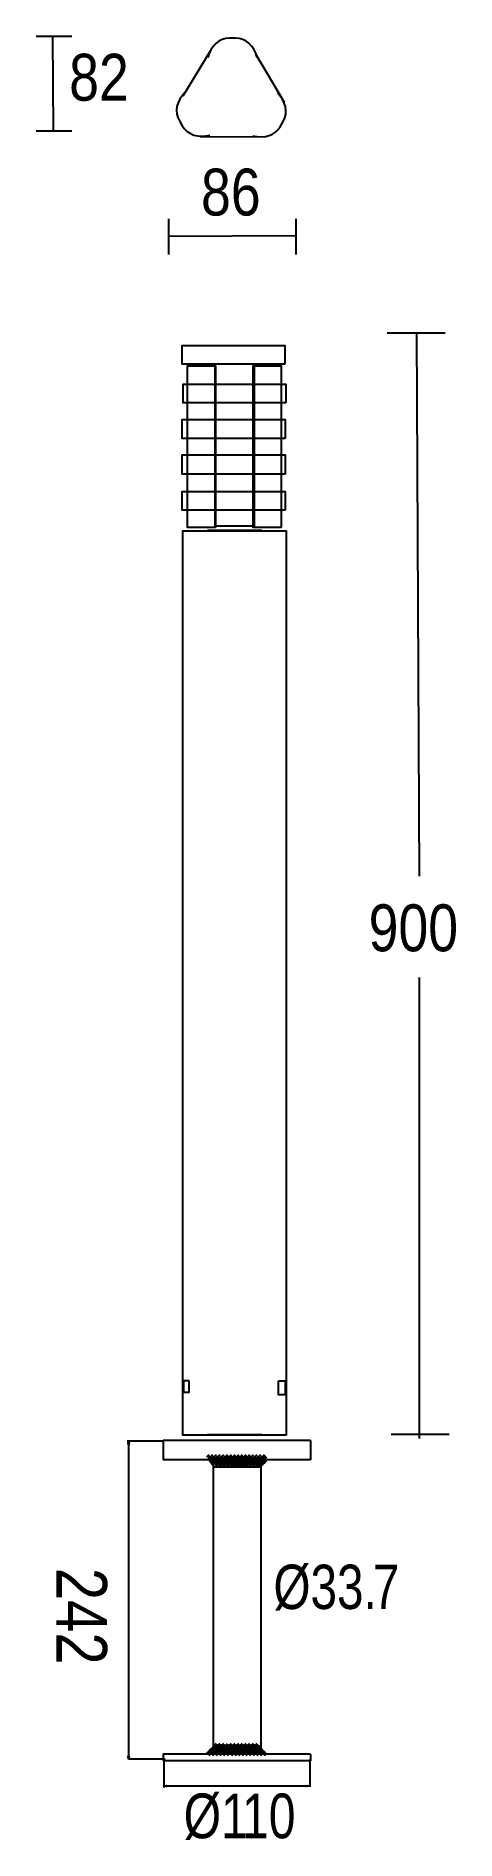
# Model space of a CAD drawing. Extents: x 1 to 62, y 3 to 267.
import ezdxf

# ---------------------------------------------------------------- set-up
doc = ezdxf.new("R2010")
doc.units = 0
doc.layers.add('LIVELLO_1', color=160, linetype='Continuous')
doc.styles.add('STD', font='txt')

# ---------------------------------------------------------------- blocks, each defined once
blk = doc.blocks.new('AI9-BLK319')
at = {"layer": 'LIVELLO_1', "color": 7}
for p, q in [((3.185249, -0.288182), (3.518734, 0.045303)), ((3.352681, -0.454236), (3.684788, -0.120751)), ((3.518734, -0.620289), (3.852736, -0.288182))]:
    blk.add_line(p, q, dxfattribs=at)
blk = doc.blocks.new('AI9-BLK318')
at = {"layer": 'LIVELLO_1', "color": 7}
blk.add_blockref('AI9-BLK319', (0, 0), dxfattribs=at)
blk = doc.blocks.new('AI9-BLK317')
at = {"layer": 'LIVELLO_1', "color": 7}
for p, q in [((3.39118, -0.151584), (3.723287, 0.180523)), ((3.557233, -0.319016), (3.890719, 0.014469)), ((3.723287, -0.485069), (4.056772, -0.151584))]:
    blk.add_line(p, q, dxfattribs=at)
blk = doc.blocks.new('AI9-BLK316')
at = {"layer": 'LIVELLO_1', "color": 7}
blk.add_blockref('AI9-BLK317', (0, 0), dxfattribs=at)
blk = doc.blocks.new('AI9-BLK315')
at = {"layer": 'LIVELLO_1', "color": 7}
for p, q in [((3.525797, 0.01602), (3.85911, 0.349505)), ((3.69185, -0.150034), (4.025163, 0.182073)), ((3.85911, -0.317466), (4.192595, 0.01602))]:
    blk.add_line(p, q, dxfattribs=at)
blk = doc.blocks.new('AI9-BLK314')
at = {"layer": 'LIVELLO_1', "color": 7}
blk.add_blockref('AI9-BLK315', (0, 0), dxfattribs=at)
blk = doc.blocks.new('AI9-BLK311')
at = {"layer": 'LIVELLO_1', "color": 7}
for p, q in [((2.64523, -0.288182), (2.977338, 0.045303)), ((2.811284, -0.454236), (3.144769, -0.120751)), ((2.977338, -0.620289), (3.310823, -0.288182))]:
    blk.add_line(p, q, dxfattribs=at)
blk = doc.blocks.new('AI9-BLK310')
at = {"layer": 'LIVELLO_1', "color": 7}
blk.add_blockref('AI9-BLK311', (0, 0), dxfattribs=at)
blk = doc.blocks.new('AI9-BLK309')
at = {"layer": 'LIVELLO_1', "color": 7}
for p, q in [((2.914981, -0.151584), (3.248983, 0.180523)), ((3.081035, -0.319016), (3.415037, 0.014469)), ((3.248983, -0.485069), (3.581091, -0.151584))]:
    blk.add_line(p, q, dxfattribs=at)
blk = doc.blocks.new('AI9-BLK308')
at = {"layer": 'LIVELLO_1', "color": 7}
blk.add_blockref('AI9-BLK309', (0, 0), dxfattribs=at)
blk = doc.blocks.new('AI9-BLK307')
at = {"layer": 'LIVELLO_1', "color": 7}
for p, q in [((3.185249, 0.01602), (3.518734, 0.349505)), ((3.352681, -0.150034), (3.684788, 0.182073)), ((3.518734, -0.317466), (3.852736, 0.01602))]:
    blk.add_line(p, q, dxfattribs=at)
blk = doc.blocks.new('AI9-BLK306')
at = {"layer": 'LIVELLO_1', "color": 7}
blk.add_blockref('AI9-BLK307', (0, 0), dxfattribs=at)
blk = doc.blocks.new('AI9-BLK305')
at = {"layer": 'LIVELLO_1', "color": 7}
for p, q in [((3.39118, 0.167776), (3.723287, 0.501261)), ((3.557233, 0.001723), (3.890719, 0.335208)), ((3.723287, -0.164331), (4.056772, 0.167776))]:
    blk.add_line(p, q, dxfattribs=at)
blk = doc.blocks.new('AI9-BLK304')
at = {"layer": 'LIVELLO_1', "color": 7}
blk.add_blockref('AI9-BLK305', (0, 0), dxfattribs=at)
blk = doc.blocks.new('AI9-BLK303')
at = {"layer": 'LIVELLO_1', "color": 7}
for p, q in [((3.525797, 0.30403), (3.85911, 0.636481)), ((3.69185, 0.136943), (4.025163, 0.470428)), ((3.85911, -0.029111), (4.192595, 0.30403))]:
    blk.add_line(p, q, dxfattribs=at)
blk = doc.blocks.new('AI9-BLK302')
at = {"layer": 'LIVELLO_1', "color": 7}
blk.add_blockref('AI9-BLK303', (0, 0), dxfattribs=at)
blk = doc.blocks.new('AI9-BLK301')
at = {"layer": 'LIVELLO_1', "color": 7}
for p, q in [((2.103317, -0.288182), (2.43663, 0.045303)), ((2.269371, -0.454236), (2.602684, -0.120751)), ((2.43663, -0.620289), (2.768737, -0.288182))]:
    blk.add_line(p, q, dxfattribs=at)
blk = doc.blocks.new('AI9-BLK300')
at = {"layer": 'LIVELLO_1', "color": 7}
blk.add_blockref('AI9-BLK301', (0, 0), dxfattribs=at)
blk = doc.blocks.new('AI9-BLK299')
at = {"layer": 'LIVELLO_1', "color": 7}
for p, q in [((2.373585, -0.151584), (2.70707, 0.180523)), ((2.541016, -0.319016), (2.873124, 0.014469)), ((2.70707, -0.485069), (3.040383, -0.151584))]:
    blk.add_line(p, q, dxfattribs=at)
blk = doc.blocks.new('AI9-BLK298')
at = {"layer": 'LIVELLO_1', "color": 7}
blk.add_blockref('AI9-BLK299', (0, 0), dxfattribs=at)
blk = doc.blocks.new('AI9-BLK297')
at = {"layer": 'LIVELLO_1', "color": 7}
for p, q in [((2.64523, 0.01602), (2.977338, 0.349505)), ((2.811284, -0.150034), (3.144769, 0.182073)), ((2.977338, -0.317466), (3.310823, 0.01602))]:
    blk.add_line(p, q, dxfattribs=at)
blk = doc.blocks.new('AI9-BLK296')
at = {"layer": 'LIVELLO_1', "color": 7}
blk.add_blockref('AI9-BLK297', (0, 0), dxfattribs=at)
blk = doc.blocks.new('AI9-BLK295')
at = {"layer": 'LIVELLO_1', "color": 7}
for p, q in [((2.914981, 0.167776), (3.248983, 0.501261)), ((3.081035, 0.001723), (3.415037, 0.335208)), ((3.248983, -0.164331), (3.581091, 0.167776))]:
    blk.add_line(p, q, dxfattribs=at)
blk = doc.blocks.new('AI9-BLK294')
at = {"layer": 'LIVELLO_1', "color": 7}
blk.add_blockref('AI9-BLK295', (0, 0), dxfattribs=at)
blk = doc.blocks.new('AI9-BLK293')
at = {"layer": 'LIVELLO_1', "color": 7}
for p, q in [((3.185249, 0.30403), (3.518734, 0.636481)), ((3.352681, 0.136943), (3.684788, 0.470428)), ((3.518734, -0.029111), (3.852736, 0.30403))]:
    blk.add_line(p, q, dxfattribs=at)
blk = doc.blocks.new('AI9-BLK292')
at = {"layer": 'LIVELLO_1', "color": 7}
blk.add_blockref('AI9-BLK293', (0, 0), dxfattribs=at)
blk = doc.blocks.new('AI9-BLK291')
at = {"layer": 'LIVELLO_1', "color": 7}
for p, q in [((1.561231, -0.288182), (1.894716, 0.045303)), ((1.728663, -0.454236), (2.06077, -0.120751)), ((1.894716, -0.620289), (2.228029, -0.288182))]:
    blk.add_line(p, q, dxfattribs=at)
blk = doc.blocks.new('AI9-BLK290')
at = {"layer": 'LIVELLO_1', "color": 7}
blk.add_blockref('AI9-BLK291', (0, 0), dxfattribs=at)
blk = doc.blocks.new('AI9-BLK289')
at = {"layer": 'LIVELLO_1', "color": 7}
for p, q in [((1.832877, -0.151584), (2.164984, 0.180523)), ((1.998931, -0.319016), (2.332416, 0.014469)), ((2.164984, -0.485069), (2.498469, -0.151584))]:
    blk.add_line(p, q, dxfattribs=at)
blk = doc.blocks.new('AI9-BLK288')
at = {"layer": 'LIVELLO_1', "color": 7}
blk.add_blockref('AI9-BLK289', (0, 0), dxfattribs=at)
blk = doc.blocks.new('AI9-BLK287')
at = {"layer": 'LIVELLO_1', "color": 7}
for p, q in [((2.103317, 0.01602), (2.43663, 0.349505)), ((2.269371, -0.150034), (2.602684, 0.182073)), ((2.43663, -0.317466), (2.768737, 0.01602))]:
    blk.add_line(p, q, dxfattribs=at)
blk = doc.blocks.new('AI9-BLK286')
at = {"layer": 'LIVELLO_1', "color": 7}
blk.add_blockref('AI9-BLK287', (0, 0), dxfattribs=at)
blk = doc.blocks.new('AI9-BLK285')
at = {"layer": 'LIVELLO_1', "color": 7}
for p, q in [((2.373585, 0.167776), (2.70707, 0.501261)), ((2.541016, 0.001723), (2.873124, 0.335208)), ((2.70707, -0.164331), (3.040383, 0.167776))]:
    blk.add_line(p, q, dxfattribs=at)
blk = doc.blocks.new('AI9-BLK284')
at = {"layer": 'LIVELLO_1', "color": 7}
blk.add_blockref('AI9-BLK285', (0, 0), dxfattribs=at)
blk = doc.blocks.new('AI9-BLK283')
at = {"layer": 'LIVELLO_1', "color": 7}
for p, q in [((2.64523, 0.30403), (2.977338, 0.636481)), ((2.811284, 0.136943), (3.144769, 0.470428)), ((2.977338, -0.029111), (3.310823, 0.30403))]:
    blk.add_line(p, q, dxfattribs=at)
blk = doc.blocks.new('AI9-BLK282')
at = {"layer": 'LIVELLO_1', "color": 7}
blk.add_blockref('AI9-BLK283', (0, 0), dxfattribs=at)
blk = doc.blocks.new('AI9-BLK281')
at = {"layer": 'LIVELLO_1', "color": 7}
for p, q in [((1.019318, -0.288182), (1.35332, 0.045303)), ((1.186577, -0.454236), (1.520751, -0.120751)), ((1.35332, -0.620289), (1.686805, -0.288182))]:
    blk.add_line(p, q, dxfattribs=at)
blk = doc.blocks.new('AI9-BLK280')
at = {"layer": 'LIVELLO_1', "color": 7}
blk.add_blockref('AI9-BLK281', (0, 0), dxfattribs=at)
blk = doc.blocks.new('AI9-BLK279')
at = {"layer": 'LIVELLO_1', "color": 7}
for p, q in [((1.290963, -0.151584), (1.624276, 0.180523)), ((1.457017, -0.319016), (1.79033, 0.014469)), ((1.624276, -0.485069), (1.956556, -0.151584))]:
    blk.add_line(p, q, dxfattribs=at)
blk = doc.blocks.new('AI9-BLK278')
at = {"layer": 'LIVELLO_1', "color": 7}
blk.add_blockref('AI9-BLK279', (0, 0), dxfattribs=at)
blk = doc.blocks.new('AI9-BLK277')
at = {"layer": 'LIVELLO_1', "color": 7}
for p, q in [((1.561231, 0.01602), (1.894716, 0.349505)), ((1.728663, -0.150034), (2.06077, 0.182073)), ((1.894716, -0.317466), (2.228029, 0.01602))]:
    blk.add_line(p, q, dxfattribs=at)
blk = doc.blocks.new('AI9-BLK276')
at = {"layer": 'LIVELLO_1', "color": 7}
blk.add_blockref('AI9-BLK277', (0, 0), dxfattribs=at)
blk = doc.blocks.new('AI9-BLK275')
at = {"layer": 'LIVELLO_1', "color": 7}
for p, q in [((1.832877, 0.167776), (2.164984, 0.501261)), ((1.998931, 0.001723), (2.332416, 0.335208)), ((2.164984, -0.164331), (2.498469, 0.167776))]:
    blk.add_line(p, q, dxfattribs=at)
blk = doc.blocks.new('AI9-BLK274')
at = {"layer": 'LIVELLO_1', "color": 7}
blk.add_blockref('AI9-BLK275', (0, 0), dxfattribs=at)
blk = doc.blocks.new('AI9-BLK273')
at = {"layer": 'LIVELLO_1', "color": 7}
for p, q in [((2.103317, 0.30403), (2.43663, 0.636481)), ((2.269371, 0.136943), (2.602684, 0.470428)), ((2.43663, -0.029111), (2.768737, 0.30403))]:
    blk.add_line(p, q, dxfattribs=at)
blk = doc.blocks.new('AI9-BLK272')
at = {"layer": 'LIVELLO_1', "color": 7}
blk.add_blockref('AI9-BLK273', (0, 0), dxfattribs=at)
blk = doc.blocks.new('AI9-BLK271')
at = {"layer": 'LIVELLO_1', "color": 7}
for p, q in [((0.479127, -0.288182), (0.812612, 0.045303)), ((0.645353, -0.454236), (0.978666, -0.120751)), ((0.812612, -0.620289), (1.144719, -0.288182))]:
    blk.add_line(p, q, dxfattribs=at)
blk = doc.blocks.new('AI9-BLK270')
at = {"layer": 'LIVELLO_1', "color": 7}
blk.add_blockref('AI9-BLK271', (0, 0), dxfattribs=at)
blk = doc.blocks.new('AI9-BLK269')
at = {"layer": 'LIVELLO_1', "color": 7}
for p, q in [((0.749567, -0.151584), (1.083052, 0.180523)), ((0.916998, -0.319016), (1.249105, 0.014469)), ((1.083052, -0.485069), (1.416365, -0.151584))]:
    blk.add_line(p, q, dxfattribs=at)
blk = doc.blocks.new('AI9-BLK268')
at = {"layer": 'LIVELLO_1', "color": 7}
blk.add_blockref('AI9-BLK269', (0, 0), dxfattribs=at)
blk = doc.blocks.new('AI9-BLK267')
at = {"layer": 'LIVELLO_1', "color": 7}
for p, q in [((1.019318, 0.01602), (1.35332, 0.349505)), ((1.186577, -0.150034), (1.520751, 0.182073)), ((1.35332, -0.317466), (1.686805, 0.01602))]:
    blk.add_line(p, q, dxfattribs=at)
blk = doc.blocks.new('AI9-BLK266')
at = {"layer": 'LIVELLO_1', "color": 7}
blk.add_blockref('AI9-BLK267', (0, 0), dxfattribs=at)
blk = doc.blocks.new('AI9-BLK265')
at = {"layer": 'LIVELLO_1', "color": 7}
for p, q in [((1.290963, 0.167776), (1.624276, 0.501261)), ((1.457017, 0.001723), (1.79033, 0.335208)), ((1.624276, -0.164331), (1.956556, 0.167776))]:
    blk.add_line(p, q, dxfattribs=at)
blk = doc.blocks.new('AI9-BLK264')
at = {"layer": 'LIVELLO_1', "color": 7}
blk.add_blockref('AI9-BLK265', (0, 0), dxfattribs=at)
blk = doc.blocks.new('AI9-BLK263')
at = {"layer": 'LIVELLO_1', "color": 7}
for p, q in [((1.561231, 0.30403), (1.894716, 0.636481)), ((1.728663, 0.136943), (2.06077, 0.470428)), ((1.894716, -0.029111), (2.228029, 0.30403))]:
    blk.add_line(p, q, dxfattribs=at)
blk = doc.blocks.new('AI9-BLK262')
at = {"layer": 'LIVELLO_1', "color": 7}
blk.add_blockref('AI9-BLK263', (0, 0), dxfattribs=at)
blk = doc.blocks.new('AI9-BLK261')
at = {"layer": 'LIVELLO_1', "color": 7}
for p, q in [((-0.062787, -0.288182), (0.270698, 0.045303)), ((0.103267, -0.454236), (0.436752, -0.120751)), ((0.270698, -0.620289), (0.604011, -0.288182))]:
    blk.add_line(p, q, dxfattribs=at)
blk = doc.blocks.new('AI9-BLK260')
at = {"layer": 'LIVELLO_1', "color": 7}
blk.add_blockref('AI9-BLK261', (0, 0), dxfattribs=at)
blk = doc.blocks.new('AI9-BLK259')
at = {"layer": 'LIVELLO_1', "color": 7}
for p, q in [((0.207481, -0.151584), (0.540966, 0.180523)), ((0.374913, -0.319016), (0.708398, 0.014469)), ((0.540966, -0.485069), (0.874451, -0.151584))]:
    blk.add_line(p, q, dxfattribs=at)
blk = doc.blocks.new('AI9-BLK258')
at = {"layer": 'LIVELLO_1', "color": 7}
blk.add_blockref('AI9-BLK259', (0, 0), dxfattribs=at)
blk = doc.blocks.new('AI9-BLK257')
at = {"layer": 'LIVELLO_1', "color": 7}
for p, q in [((0.479127, 0.01602), (0.812612, 0.349505)), ((0.645353, -0.150034), (0.978666, 0.182073)), ((0.812612, -0.317466), (1.144719, 0.01602))]:
    blk.add_line(p, q, dxfattribs=at)
blk = doc.blocks.new('AI9-BLK256')
at = {"layer": 'LIVELLO_1', "color": 7}
blk.add_blockref('AI9-BLK257', (0, 0), dxfattribs=at)
blk = doc.blocks.new('AI9-BLK255')
at = {"layer": 'LIVELLO_1', "color": 7}
for p, q in [((0.749567, 0.167776), (1.083052, 0.501261)), ((0.916998, 0.001723), (1.249105, 0.335208)), ((1.083052, -0.164331), (1.416365, 0.167776))]:
    blk.add_line(p, q, dxfattribs=at)
blk = doc.blocks.new('AI9-BLK254')
at = {"layer": 'LIVELLO_1', "color": 7}
blk.add_blockref('AI9-BLK255', (0, 0), dxfattribs=at)
blk = doc.blocks.new('AI9-BLK253')
at = {"layer": 'LIVELLO_1', "color": 7}
for p, q in [((1.019318, 0.30403), (1.35332, 0.636481)), ((1.186577, 0.136943), (1.520751, 0.470428)), ((1.35332, -0.029111), (1.686805, 0.30403))]:
    blk.add_line(p, q, dxfattribs=at)
blk = doc.blocks.new('AI9-BLK252')
at = {"layer": 'LIVELLO_1', "color": 7}
blk.add_blockref('AI9-BLK253', (0, 0), dxfattribs=at)
blk = doc.blocks.new('AI9-BLK251')
at = {"layer": 'LIVELLO_1', "color": 7}
for p, q in [((-0.6047, -0.288182), (-0.271387, 0.045303)), ((-0.437441, -0.454236), (-0.105334, -0.120751)), ((-0.271387, -0.620289), (0.062787, -0.288182))]:
    blk.add_line(p, q, dxfattribs=at)
blk = doc.blocks.new('AI9-BLK250')
at = {"layer": 'LIVELLO_1', "color": 7}
blk.add_blockref('AI9-BLK251', (0, 0), dxfattribs=at)
blk = doc.blocks.new('AI9-BLK249')
at = {"layer": 'LIVELLO_1', "color": 7}
for p, q in [((-0.333055, -0.151584), (-0.000947, 0.180523)), ((-0.167001, -0.319016), (0.166312, 0.014469)), ((-0.000947, -0.485069), (0.332366, -0.151584))]:
    blk.add_line(p, q, dxfattribs=at)
blk = doc.blocks.new('AI9-BLK248')
at = {"layer": 'LIVELLO_1', "color": 7}
blk.add_blockref('AI9-BLK249', (0, 0), dxfattribs=at)
blk = doc.blocks.new('AI9-BLK247')
at = {"layer": 'LIVELLO_1', "color": 7}
for p, q in [((-0.062787, 0.01602), (0.270698, 0.349505)), ((0.103267, -0.150034), (0.436752, 0.182073)), ((0.270698, -0.317466), (0.604011, 0.01602))]:
    blk.add_line(p, q, dxfattribs=at)
blk = doc.blocks.new('AI9-BLK246')
at = {"layer": 'LIVELLO_1', "color": 7}
blk.add_blockref('AI9-BLK247', (0, 0), dxfattribs=at)
blk = doc.blocks.new('AI9-BLK245')
at = {"layer": 'LIVELLO_1', "color": 7}
for p, q in [((0.207481, 0.167776), (0.540966, 0.501261)), ((0.374913, 0.001723), (0.708398, 0.335208)), ((0.540966, -0.164331), (0.874451, 0.167776))]:
    blk.add_line(p, q, dxfattribs=at)
blk = doc.blocks.new('AI9-BLK244')
at = {"layer": 'LIVELLO_1', "color": 7}
blk.add_blockref('AI9-BLK245', (0, 0), dxfattribs=at)
blk = doc.blocks.new('AI9-BLK243')
at = {"layer": 'LIVELLO_1', "color": 7}
for p, q in [((0.479127, 0.30403), (0.812612, 0.636481)), ((0.645353, 0.136943), (0.978666, 0.470428)), ((0.812612, -0.029111), (1.144719, 0.30403))]:
    blk.add_line(p, q, dxfattribs=at)
blk = doc.blocks.new('AI9-BLK242')
at = {"layer": 'LIVELLO_1', "color": 7}
blk.add_blockref('AI9-BLK243', (0, 0), dxfattribs=at)
blk = doc.blocks.new('AI9-BLK241')
at = {"layer": 'LIVELLO_1', "color": 7}
for p, q in [((-1.144891, -0.288182), (-0.812612, 0.045303)), ((-0.978838, -0.454236), (-0.645353, -0.120751)), ((-0.812612, -0.620289), (-0.479299, -0.288182))]:
    blk.add_line(p, q, dxfattribs=at)
blk = doc.blocks.new('AI9-BLK240')
at = {"layer": 'LIVELLO_1', "color": 7}
blk.add_blockref('AI9-BLK241', (0, 0), dxfattribs=at)
blk = doc.blocks.new('AI9-BLK239')
at = {"layer": 'LIVELLO_1', "color": 7}
for p, q in [((-0.87514, -0.151584), (-0.540966, 0.180523)), ((-0.709087, -0.319016), (-0.374913, 0.014469)), ((-0.540966, -0.485069), (-0.208859, -0.151584))]:
    blk.add_line(p, q, dxfattribs=at)
blk = doc.blocks.new('AI9-BLK238')
at = {"layer": 'LIVELLO_1', "color": 7}
blk.add_blockref('AI9-BLK239', (0, 0), dxfattribs=at)
blk = doc.blocks.new('AI9-BLK237')
at = {"layer": 'LIVELLO_1', "color": 7}
for p, q in [((-0.6047, 0.01602), (-0.271387, 0.349505)), ((-0.437441, -0.150034), (-0.105334, 0.182073)), ((-0.271387, -0.317466), (0.062787, 0.01602))]:
    blk.add_line(p, q, dxfattribs=at)
blk = doc.blocks.new('AI9-BLK236')
at = {"layer": 'LIVELLO_1', "color": 7}
blk.add_blockref('AI9-BLK237', (0, 0), dxfattribs=at)
blk = doc.blocks.new('AI9-BLK235')
at = {"layer": 'LIVELLO_1', "color": 7}
for p, q in [((-0.333055, 0.167776), (-0.000947, 0.501261)), ((-0.167001, 0.001723), (0.166312, 0.335208)), ((-0.000947, -0.164331), (0.332366, 0.167776))]:
    blk.add_line(p, q, dxfattribs=at)
blk = doc.blocks.new('AI9-BLK234')
at = {"layer": 'LIVELLO_1', "color": 7}
blk.add_blockref('AI9-BLK235', (0, 0), dxfattribs=at)
blk = doc.blocks.new('AI9-BLK233')
at = {"layer": 'LIVELLO_1', "color": 7}
for p, q in [((-0.062787, 0.30403), (0.270698, 0.636481)), ((0.103267, 0.136943), (0.436752, 0.470428)), ((0.270698, -0.029111), (0.604011, 0.30403))]:
    blk.add_line(p, q, dxfattribs=at)
blk = doc.blocks.new('AI9-BLK232')
at = {"layer": 'LIVELLO_1', "color": 7}
blk.add_blockref('AI9-BLK233', (0, 0), dxfattribs=at)
blk = doc.blocks.new('AI9-BLK231')
at = {"layer": 'LIVELLO_1', "color": 7}
for p, q in [((-1.686805, -0.288182), (-1.35332, 0.045303)), ((-1.520751, -0.454236), (-1.187266, -0.120751)), ((-1.35332, -0.620289), (-1.021212, -0.288182))]:
    blk.add_line(p, q, dxfattribs=at)
blk = doc.blocks.new('AI9-BLK230')
at = {"layer": 'LIVELLO_1', "color": 7}
blk.add_blockref('AI9-BLK231', (0, 0), dxfattribs=at)
blk = doc.blocks.new('AI9-BLK229')
at = {"layer": 'LIVELLO_1', "color": 7}
for p, q in [((-1.416537, -0.151584), (-1.083052, 0.180523)), ((-1.249105, -0.319016), (-0.916998, 0.014469)), ((-1.083052, -0.485069), (-0.749567, -0.151584))]:
    blk.add_line(p, q, dxfattribs=at)
blk = doc.blocks.new('AI9-BLK228')
at = {"layer": 'LIVELLO_1', "color": 7}
blk.add_blockref('AI9-BLK229', (0, 0), dxfattribs=at)
blk = doc.blocks.new('AI9-BLK227')
at = {"layer": 'LIVELLO_1', "color": 7}
for p, q in [((-1.144891, 0.01602), (-0.812612, 0.349505)), ((-0.978838, -0.150034), (-0.645353, 0.182073)), ((-0.812612, -0.317466), (-0.479299, 0.01602))]:
    blk.add_line(p, q, dxfattribs=at)
blk = doc.blocks.new('AI9-BLK226')
at = {"layer": 'LIVELLO_1', "color": 7}
blk.add_blockref('AI9-BLK227', (0, 0), dxfattribs=at)
blk = doc.blocks.new('AI9-BLK225')
at = {"layer": 'LIVELLO_1', "color": 7}
for p, q in [((-0.87514, 0.167776), (-0.540966, 0.501261)), ((-0.709087, 0.001723), (-0.374913, 0.335208)), ((-0.540966, -0.164331), (-0.208859, 0.167776))]:
    blk.add_line(p, q, dxfattribs=at)
blk = doc.blocks.new('AI9-BLK224')
at = {"layer": 'LIVELLO_1', "color": 7}
blk.add_blockref('AI9-BLK225', (0, 0), dxfattribs=at)
blk = doc.blocks.new('AI9-BLK223')
at = {"layer": 'LIVELLO_1', "color": 7}
for p, q in [((-0.6047, 0.30403), (-0.271387, 0.636481)), ((-0.437441, 0.136943), (-0.105334, 0.470428)), ((-0.271387, -0.029111), (0.062787, 0.30403))]:
    blk.add_line(p, q, dxfattribs=at)
blk = doc.blocks.new('AI9-BLK222')
at = {"layer": 'LIVELLO_1', "color": 7}
blk.add_blockref('AI9-BLK223', (0, 0), dxfattribs=at)
blk = doc.blocks.new('AI9-BLK221')
at = {"layer": 'LIVELLO_1', "color": 7}
for p, q in [((-2.228891, -0.288182), (-1.895405, 0.045303)), ((-2.061459, -0.454236), (-1.729352, -0.120751)), ((-1.895405, -0.620289), (-1.56192, -0.288182))]:
    blk.add_line(p, q, dxfattribs=at)
blk = doc.blocks.new('AI9-BLK220')
at = {"layer": 'LIVELLO_1', "color": 7}
blk.add_blockref('AI9-BLK221', (0, 0), dxfattribs=at)
blk = doc.blocks.new('AI9-BLK219')
at = {"layer": 'LIVELLO_1', "color": 7}
for p, q in [((-1.957245, -0.151584), (-1.624965, 0.180523)), ((-1.791019, -0.319016), (-1.457706, 0.014469)), ((-1.624965, -0.485069), (-1.291652, -0.151584))]:
    blk.add_line(p, q, dxfattribs=at)
blk = doc.blocks.new('AI9-BLK218')
at = {"layer": 'LIVELLO_1', "color": 7}
blk.add_blockref('AI9-BLK219', (0, 0), dxfattribs=at)
blk = doc.blocks.new('AI9-BLK217')
at = {"layer": 'LIVELLO_1', "color": 7}
for p, q in [((-1.686805, 0.01602), (-1.35332, 0.349505)), ((-1.520751, -0.150034), (-1.187266, 0.182073)), ((-1.35332, -0.317466), (-1.021212, 0.01602))]:
    blk.add_line(p, q, dxfattribs=at)
blk = doc.blocks.new('AI9-BLK216')
at = {"layer": 'LIVELLO_1', "color": 7}
blk.add_blockref('AI9-BLK217', (0, 0), dxfattribs=at)
blk = doc.blocks.new('AI9-BLK215')
at = {"layer": 'LIVELLO_1', "color": 7}
for p, q in [((-1.416537, 0.167776), (-1.083052, 0.501261)), ((-1.249105, 0.001723), (-0.916998, 0.335208)), ((-1.083052, -0.164331), (-0.749567, 0.167776))]:
    blk.add_line(p, q, dxfattribs=at)
blk = doc.blocks.new('AI9-BLK214')
at = {"layer": 'LIVELLO_1', "color": 7}
blk.add_blockref('AI9-BLK215', (0, 0), dxfattribs=at)
blk = doc.blocks.new('AI9-BLK213')
at = {"layer": 'LIVELLO_1', "color": 7}
for p, q in [((-1.144891, 0.30403), (-0.812612, 0.636481)), ((-0.978838, 0.136943), (-0.645353, 0.470428)), ((-0.812612, -0.029111), (-0.479299, 0.30403))]:
    blk.add_line(p, q, dxfattribs=at)
blk = doc.blocks.new('AI9-BLK212')
at = {"layer": 'LIVELLO_1', "color": 7}
blk.add_blockref('AI9-BLK213', (0, 0), dxfattribs=at)
blk = doc.blocks.new('AI9-BLK211')
at = {"layer": 'LIVELLO_1', "color": 7}
for p, q in [((-2.770804, -0.288182), (-2.43663, 0.045303)), ((-2.603373, -0.454236), (-2.269371, -0.120751)), ((-2.43663, -0.620289), (-2.103317, -0.288182))]:
    blk.add_line(p, q, dxfattribs=at)
blk = doc.blocks.new('AI9-BLK210')
at = {"layer": 'LIVELLO_1', "color": 7}
blk.add_blockref('AI9-BLK211', (0, 0), dxfattribs=at)
blk = doc.blocks.new('AI9-BLK209')
at = {"layer": 'LIVELLO_1', "color": 7}
for p, q in [((-2.499158, -0.151584), (-2.165673, 0.180523)), ((-2.333105, -0.319016), (-1.99962, 0.014469)), ((-2.165673, -0.485069), (-1.833566, -0.151584))]:
    blk.add_line(p, q, dxfattribs=at)
blk = doc.blocks.new('AI9-BLK208')
at = {"layer": 'LIVELLO_1', "color": 7}
blk.add_blockref('AI9-BLK209', (0, 0), dxfattribs=at)
blk = doc.blocks.new('AI9-BLK207')
at = {"layer": 'LIVELLO_1', "color": 7}
for p, q in [((-2.228891, 0.01602), (-1.895405, 0.349505)), ((-2.061459, -0.150034), (-1.729352, 0.182073)), ((-1.895405, -0.317466), (-1.56192, 0.01602))]:
    blk.add_line(p, q, dxfattribs=at)
blk = doc.blocks.new('AI9-BLK206')
at = {"layer": 'LIVELLO_1', "color": 7}
blk.add_blockref('AI9-BLK207', (0, 0), dxfattribs=at)
blk = doc.blocks.new('AI9-BLK205')
at = {"layer": 'LIVELLO_1', "color": 7}
for p, q in [((-1.957245, 0.167776), (-1.624965, 0.501261)), ((-1.791019, 0.001723), (-1.457706, 0.335208)), ((-1.624965, -0.164331), (-1.291652, 0.167776))]:
    blk.add_line(p, q, dxfattribs=at)
blk = doc.blocks.new('AI9-BLK204')
at = {"layer": 'LIVELLO_1', "color": 7}
blk.add_blockref('AI9-BLK205', (0, 0), dxfattribs=at)
blk = doc.blocks.new('AI9-BLK203')
at = {"layer": 'LIVELLO_1', "color": 7}
for p, q in [((-1.686805, 0.30403), (-1.35332, 0.636481)), ((-1.520751, 0.136943), (-1.187266, 0.470428)), ((-1.35332, -0.029111), (-1.021212, 0.30403))]:
    blk.add_line(p, q, dxfattribs=at)
blk = doc.blocks.new('AI9-BLK202')
at = {"layer": 'LIVELLO_1', "color": 7}
blk.add_blockref('AI9-BLK203', (0, 0), dxfattribs=at)
blk = doc.blocks.new('AI9-BLK201')
at = {"layer": 'LIVELLO_1', "color": 7}
for p, q in [((-3.310823, -0.288182), (-2.977338, 0.045303)), ((-3.144769, -0.454236), (-2.811284, -0.120751)), ((-2.977338, -0.620289), (-2.64523, -0.288182))]:
    blk.add_line(p, q, dxfattribs=at)
blk = doc.blocks.new('AI9-BLK200')
at = {"layer": 'LIVELLO_1', "color": 7}
blk.add_blockref('AI9-BLK201', (0, 0), dxfattribs=at)
blk = doc.blocks.new('AI9-BLK199')
at = {"layer": 'LIVELLO_1', "color": 7}
for p, q in [((-3.040555, -0.151584), (-2.70707, 0.180523)), ((-2.873124, -0.319016), (-2.541016, 0.014469)), ((-2.70707, -0.485069), (-2.373585, -0.151584))]:
    blk.add_line(p, q, dxfattribs=at)
blk = doc.blocks.new('AI9-BLK198')
at = {"layer": 'LIVELLO_1', "color": 7}
blk.add_blockref('AI9-BLK199', (0, 0), dxfattribs=at)
blk = doc.blocks.new('AI9-BLK197')
at = {"layer": 'LIVELLO_1', "color": 7}
for p, q in [((-2.770804, 0.01602), (-2.43663, 0.349505)), ((-2.603373, -0.150034), (-2.269371, 0.182073)), ((-2.43663, -0.317466), (-2.103317, 0.01602))]:
    blk.add_line(p, q, dxfattribs=at)
blk = doc.blocks.new('AI9-BLK196')
at = {"layer": 'LIVELLO_1', "color": 7}
blk.add_blockref('AI9-BLK197', (0, 0), dxfattribs=at)
blk = doc.blocks.new('AI9-BLK195')
at = {"layer": 'LIVELLO_1', "color": 7}
for p, q in [((-2.499158, 0.167776), (-2.165673, 0.501261)), ((-2.333105, 0.001723), (-1.99962, 0.335208)), ((-2.165673, -0.164331), (-1.833566, 0.167776))]:
    blk.add_line(p, q, dxfattribs=at)
blk = doc.blocks.new('AI9-BLK194')
at = {"layer": 'LIVELLO_1', "color": 7}
blk.add_blockref('AI9-BLK195', (0, 0), dxfattribs=at)
blk = doc.blocks.new('AI9-BLK193')
at = {"layer": 'LIVELLO_1', "color": 7}
for p, q in [((-2.228891, 0.30403), (-1.895405, 0.636481)), ((-2.061459, 0.136943), (-1.729352, 0.470428)), ((-1.895405, -0.029111), (-1.56192, 0.30403))]:
    blk.add_line(p, q, dxfattribs=at)
blk = doc.blocks.new('AI9-BLK192')
at = {"layer": 'LIVELLO_1', "color": 7}
blk.add_blockref('AI9-BLK193', (0, 0), dxfattribs=at)
blk = doc.blocks.new('AI9-BLK191')
at = {"layer": 'LIVELLO_1', "color": 7}
for p, q in [((-3.582469, -0.151584), (-3.248983, 0.180523)), ((-3.415209, -0.319016), (-3.081724, 0.014469)), ((-3.248983, -0.485069), (-2.91567, -0.151584))]:
    blk.add_line(p, q, dxfattribs=at)
blk = doc.blocks.new('AI9-BLK190')
at = {"layer": 'LIVELLO_1', "color": 7}
blk.add_blockref('AI9-BLK191', (0, 0), dxfattribs=at)
blk = doc.blocks.new('AI9-BLK189')
at = {"layer": 'LIVELLO_1', "color": 7}
for p, q in [((-3.310823, 0.01602), (-2.977338, 0.349505)), ((-3.144769, -0.150034), (-2.811284, 0.182073)), ((-2.977338, -0.317466), (-2.64523, 0.01602))]:
    blk.add_line(p, q, dxfattribs=at)
blk = doc.blocks.new('AI9-BLK188')
at = {"layer": 'LIVELLO_1', "color": 7}
blk.add_blockref('AI9-BLK189', (0, 0), dxfattribs=at)
blk = doc.blocks.new('AI9-BLK187')
at = {"layer": 'LIVELLO_1', "color": 7}
for p, q in [((-3.040555, 0.167776), (-2.70707, 0.501261)), ((-2.873124, 0.001723), (-2.541016, 0.335208)), ((-2.70707, -0.164331), (-2.373585, 0.167776))]:
    blk.add_line(p, q, dxfattribs=at)
blk = doc.blocks.new('AI9-BLK186')
at = {"layer": 'LIVELLO_1', "color": 7}
blk.add_blockref('AI9-BLK187', (0, 0), dxfattribs=at)
blk = doc.blocks.new('AI9-BLK185')
at = {"layer": 'LIVELLO_1', "color": 7}
for p, q in [((-2.770804, 0.30403), (-2.43663, 0.636481)), ((-2.603373, 0.136943), (-2.269371, 0.470428)), ((-2.43663, -0.029111), (-2.103317, 0.30403))]:
    blk.add_line(p, q, dxfattribs=at)
blk = doc.blocks.new('AI9-BLK184')
at = {"layer": 'LIVELLO_1', "color": 7}
blk.add_blockref('AI9-BLK185', (0, 0), dxfattribs=at)
blk = doc.blocks.new('AI9-BLK183')
at = {"layer": 'LIVELLO_1', "color": 7}
for p, q in [((-3.852909, 0.01602), (-3.519423, 0.349505)), ((-3.686683, -0.150034), (-3.35337, 0.182073)), ((-3.519423, -0.317466), (-3.185938, 0.01602))]:
    blk.add_line(p, q, dxfattribs=at)
blk = doc.blocks.new('AI9-BLK182')
at = {"layer": 'LIVELLO_1', "color": 7}
blk.add_blockref('AI9-BLK183', (0, 0), dxfattribs=at)
blk = doc.blocks.new('AI9-BLK181')
at = {"layer": 'LIVELLO_1', "color": 7}
for p, q in [((-3.582469, 0.167776), (-3.248983, 0.501261)), ((-3.415209, 0.001723), (-3.081724, 0.335208)), ((-3.248983, -0.164331), (-2.91567, 0.167776))]:
    blk.add_line(p, q, dxfattribs=at)
blk = doc.blocks.new('AI9-BLK180')
at = {"layer": 'LIVELLO_1', "color": 7}
blk.add_blockref('AI9-BLK181', (0, 0), dxfattribs=at)
blk = doc.blocks.new('AI9-BLK179')
at = {"layer": 'LIVELLO_1', "color": 7}
for p, q in [((-3.310823, 0.30403), (-2.977338, 0.636481)), ((-3.144769, 0.136943), (-2.811284, 0.470428)), ((-2.977338, -0.029111), (-2.64523, 0.30403))]:
    blk.add_line(p, q, dxfattribs=at)
blk = doc.blocks.new('AI9-BLK178')
at = {"layer": 'LIVELLO_1', "color": 7}
blk.add_blockref('AI9-BLK179', (0, 0), dxfattribs=at)
blk = doc.blocks.new('AI9-BLK177')
at = {"layer": 'LIVELLO_1', "color": 7}
for p, q in [((-4.057117, 0.167776), (-3.725009, 0.501261)), ((-3.891063, 0.001723), (-3.557578, 0.335208)), ((-3.725009, -0.164331), (-3.391524, 0.167776))]:
    blk.add_line(p, q, dxfattribs=at)
blk = doc.blocks.new('AI9-BLK176')
at = {"layer": 'LIVELLO_1', "color": 7}
blk.add_blockref('AI9-BLK177', (0, 0), dxfattribs=at)
blk = doc.blocks.new('AI9-BLK175')
at = {"layer": 'LIVELLO_1', "color": 7}
for p, q in [((-3.852909, 0.30403), (-3.519423, 0.636481)), ((-3.686683, 0.136943), (-3.35337, 0.470428)), ((-3.519423, -0.029111), (-3.185938, 0.30403))]:
    blk.add_line(p, q, dxfattribs=at)
blk = doc.blocks.new('AI9-BLK174')
at = {"layer": 'LIVELLO_1', "color": 7}
blk.add_blockref('AI9-BLK175', (0, 0), dxfattribs=at)
blk = doc.blocks.new('AI9-BLK173')
at = {"layer": 'LIVELLO_1', "color": 7}
for p, q in [((-4.19294, 0.30403), (-3.859454, 0.636481)), ((-4.025508, 0.136943), (-3.693401, 0.470428)), ((-3.859454, -0.029111), (-3.525452, 0.30403))]:
    blk.add_line(p, q, dxfattribs=at)
blk = doc.blocks.new('AI9-BLK172')
at = {"layer": 'LIVELLO_1', "color": 7}
blk.add_blockref('AI9-BLK173', (0, 0), dxfattribs=at)
blk = doc.blocks.new('AI9-BLK169')
at = {"layer": 'LIVELLO_1', "color": 7}
for p, q in [((3.525797, -0.250286), (3.85911, 0.081821)), ((3.69185, -0.417718), (4.025163, -0.084233)), ((3.85911, -0.583771), (4.192595, -0.250286))]:
    blk.add_line(p, q, dxfattribs=at)
blk = doc.blocks.new('AI9-BLK168')
at = {"layer": 'LIVELLO_1', "color": 7}
blk.add_blockref('AI9-BLK169', (0, 0), dxfattribs=at)
blk = doc.blocks.new('AI9-BLK165')
at = {"layer": 'LIVELLO_1', "color": 7}
for p, q in [((3.185249, -0.250286), (3.518734, 0.081821)), ((3.352681, -0.417718), (3.684788, -0.084233)), ((3.518734, -0.583771), (3.852736, -0.250286))]:
    blk.add_line(p, q, dxfattribs=at)
blk = doc.blocks.new('AI9-BLK164')
at = {"layer": 'LIVELLO_1', "color": 7}
blk.add_blockref('AI9-BLK165', (0, 0), dxfattribs=at)
blk = doc.blocks.new('AI9-BLK163')
at = {"layer": 'LIVELLO_1', "color": 7}
for p, q in [((3.39118, -0.115066), (3.723287, 0.218419)), ((3.557233, -0.28112), (3.890719, 0.050987)), ((3.723287, -0.448551), (4.056772, -0.115066))]:
    blk.add_line(p, q, dxfattribs=at)
blk = doc.blocks.new('AI9-BLK162')
at = {"layer": 'LIVELLO_1', "color": 7}
blk.add_blockref('AI9-BLK163', (0, 0), dxfattribs=at)
blk = doc.blocks.new('AI9-BLK159')
at = {"layer": 'LIVELLO_1', "color": 7}
for p, q in [((2.64523, -0.250286), (2.977338, 0.081821)), ((2.811284, -0.417718), (3.144769, -0.084233)), ((2.977338, -0.583771), (3.310823, -0.250286))]:
    blk.add_line(p, q, dxfattribs=at)
blk = doc.blocks.new('AI9-BLK158')
at = {"layer": 'LIVELLO_1', "color": 7}
blk.add_blockref('AI9-BLK159', (0, 0), dxfattribs=at)
blk = doc.blocks.new('AI9-BLK157')
at = {"layer": 'LIVELLO_1', "color": 7}
for p, q in [((2.914981, -0.115066), (3.248983, 0.218419)), ((3.081035, -0.28112), (3.415037, 0.050987)), ((3.248983, -0.448551), (3.581091, -0.115066))]:
    blk.add_line(p, q, dxfattribs=at)
blk = doc.blocks.new('AI9-BLK156')
at = {"layer": 'LIVELLO_1', "color": 7}
blk.add_blockref('AI9-BLK157', (0, 0), dxfattribs=at)
blk = doc.blocks.new('AI9-BLK155')
at = {"layer": 'LIVELLO_1', "color": 7}
for p, q in [((3.185249, 0.06873), (3.518734, 0.402215)), ((3.352681, -0.097324), (3.684788, 0.236161)), ((3.518734, -0.263378), (3.852736, 0.06873))]:
    blk.add_line(p, q, dxfattribs=at)
blk = doc.blocks.new('AI9-BLK154')
at = {"layer": 'LIVELLO_1', "color": 7}
blk.add_blockref('AI9-BLK155', (0, 0), dxfattribs=at)
blk = doc.blocks.new('AI9-BLK151')
at = {"layer": 'LIVELLO_1', "color": 7}
for p, q in [((2.103317, -0.250286), (2.43663, 0.081821)), ((2.269371, -0.417718), (2.602684, -0.084233)), ((2.43663, -0.583771), (2.768737, -0.250286))]:
    blk.add_line(p, q, dxfattribs=at)
blk = doc.blocks.new('AI9-BLK150')
at = {"layer": 'LIVELLO_1', "color": 7}
blk.add_blockref('AI9-BLK151', (0, 0), dxfattribs=at)
blk = doc.blocks.new('AI9-BLK149')
at = {"layer": 'LIVELLO_1', "color": 7}
for p, q in [((2.373585, -0.115066), (2.70707, 0.218419)), ((2.541016, -0.28112), (2.873124, 0.050987)), ((2.70707, -0.448551), (3.040383, -0.115066))]:
    blk.add_line(p, q, dxfattribs=at)
blk = doc.blocks.new('AI9-BLK148')
at = {"layer": 'LIVELLO_1', "color": 7}
blk.add_blockref('AI9-BLK149', (0, 0), dxfattribs=at)
blk = doc.blocks.new('AI9-BLK147')
at = {"layer": 'LIVELLO_1', "color": 7}
for p, q in [((2.64523, 0.06873), (2.977338, 0.402215)), ((2.811284, -0.097324), (3.144769, 0.236161)), ((2.977338, -0.263378), (3.310823, 0.06873))]:
    blk.add_line(p, q, dxfattribs=at)
blk = doc.blocks.new('AI9-BLK146')
at = {"layer": 'LIVELLO_1', "color": 7}
blk.add_blockref('AI9-BLK147', (0, 0), dxfattribs=at)
blk = doc.blocks.new('AI9-BLK145')
at = {"layer": 'LIVELLO_1', "color": 7}
for p, q in [((2.914981, 0.205155), (3.248983, 0.537263)), ((3.081035, 0.037724), (3.415037, 0.371209)), ((3.248983, -0.12833), (3.581091, 0.205155))]:
    blk.add_line(p, q, dxfattribs=at)
blk = doc.blocks.new('AI9-BLK144')
at = {"layer": 'LIVELLO_1', "color": 7}
blk.add_blockref('AI9-BLK145', (0, 0), dxfattribs=at)
blk = doc.blocks.new('AI9-BLK141')
at = {"layer": 'LIVELLO_1', "color": 7}
for p, q in [((1.561231, -0.250286), (1.894716, 0.081821)), ((1.728663, -0.417718), (2.06077, -0.084233)), ((1.894716, -0.583771), (2.228029, -0.250286))]:
    blk.add_line(p, q, dxfattribs=at)
blk = doc.blocks.new('AI9-BLK140')
at = {"layer": 'LIVELLO_1', "color": 7}
blk.add_blockref('AI9-BLK141', (0, 0), dxfattribs=at)
blk = doc.blocks.new('AI9-BLK139')
at = {"layer": 'LIVELLO_1', "color": 7}
for p, q in [((1.832877, -0.115066), (2.164984, 0.218419)), ((1.998931, -0.28112), (2.332416, 0.050987)), ((2.164984, -0.448551), (2.498469, -0.115066))]:
    blk.add_line(p, q, dxfattribs=at)
blk = doc.blocks.new('AI9-BLK138')
at = {"layer": 'LIVELLO_1', "color": 7}
blk.add_blockref('AI9-BLK139', (0, 0), dxfattribs=at)
blk = doc.blocks.new('AI9-BLK137')
at = {"layer": 'LIVELLO_1', "color": 7}
for p, q in [((2.103317, 0.06873), (2.43663, 0.402215)), ((2.269371, -0.097324), (2.602684, 0.236161)), ((2.43663, -0.263378), (2.768737, 0.06873))]:
    blk.add_line(p, q, dxfattribs=at)
blk = doc.blocks.new('AI9-BLK136')
at = {"layer": 'LIVELLO_1', "color": 7}
blk.add_blockref('AI9-BLK137', (0, 0), dxfattribs=at)
blk = doc.blocks.new('AI9-BLK135')
at = {"layer": 'LIVELLO_1', "color": 7}
for p, q in [((2.373585, 0.205155), (2.70707, 0.537263)), ((2.541016, 0.037724), (2.873124, 0.371209)), ((2.70707, -0.12833), (3.040383, 0.205155))]:
    blk.add_line(p, q, dxfattribs=at)
blk = doc.blocks.new('AI9-BLK134')
at = {"layer": 'LIVELLO_1', "color": 7}
blk.add_blockref('AI9-BLK135', (0, 0), dxfattribs=at)
blk = doc.blocks.new('AI9-BLK133')
at = {"layer": 'LIVELLO_1', "color": 7}
for p, q in [((2.64523, 0.339686), (2.977338, 0.673172)), ((2.811284, 0.173633), (3.144769, 0.50574)), ((2.977338, 0.006201), (3.310823, 0.339686))]:
    blk.add_line(p, q, dxfattribs=at)
blk = doc.blocks.new('AI9-BLK132')
at = {"layer": 'LIVELLO_1', "color": 7}
blk.add_blockref('AI9-BLK133', (0, 0), dxfattribs=at)
blk = doc.blocks.new('AI9-BLK129')
at = {"layer": 'LIVELLO_1', "color": 7}
for p, q in [((1.020523, -0.250286), (1.35332, 0.081821)), ((1.186577, -0.417718), (1.520751, -0.084233)), ((1.35332, -0.583771), (1.686805, -0.250286))]:
    blk.add_line(p, q, dxfattribs=at)
blk = doc.blocks.new('AI9-BLK128')
at = {"layer": 'LIVELLO_1', "color": 7}
blk.add_blockref('AI9-BLK129', (0, 0), dxfattribs=at)
blk = doc.blocks.new('AI9-BLK127')
at = {"layer": 'LIVELLO_1', "color": 7}
for p, q in [((1.290963, -0.115066), (1.624276, 0.218419)), ((1.457017, -0.28112), (1.79033, 0.050987)), ((1.624276, -0.448551), (1.956556, -0.115066))]:
    blk.add_line(p, q, dxfattribs=at)
blk = doc.blocks.new('AI9-BLK126')
at = {"layer": 'LIVELLO_1', "color": 7}
blk.add_blockref('AI9-BLK127', (0, 0), dxfattribs=at)
blk = doc.blocks.new('AI9-BLK125')
at = {"layer": 'LIVELLO_1', "color": 7}
for p, q in [((1.561231, 0.06873), (1.894716, 0.402215)), ((1.728663, -0.097324), (2.06077, 0.236161)), ((1.894716, -0.263378), (2.228029, 0.06873))]:
    blk.add_line(p, q, dxfattribs=at)
blk = doc.blocks.new('AI9-BLK124')
at = {"layer": 'LIVELLO_1', "color": 7}
blk.add_blockref('AI9-BLK125', (0, 0), dxfattribs=at)
blk = doc.blocks.new('AI9-BLK123')
at = {"layer": 'LIVELLO_1', "color": 7}
for p, q in [((1.832877, 0.205155), (2.164984, 0.537263)), ((1.998931, 0.037724), (2.332416, 0.371209)), ((2.164984, -0.12833), (2.498469, 0.205155))]:
    blk.add_line(p, q, dxfattribs=at)
blk = doc.blocks.new('AI9-BLK122')
at = {"layer": 'LIVELLO_1', "color": 7}
blk.add_blockref('AI9-BLK123', (0, 0), dxfattribs=at)
blk = doc.blocks.new('AI9-BLK121')
at = {"layer": 'LIVELLO_1', "color": 7}
for p, q in [((2.103317, 0.339686), (2.43663, 0.673172)), ((2.269371, 0.173633), (2.602684, 0.50574)), ((2.43663, 0.006201), (2.768737, 0.339686))]:
    blk.add_line(p, q, dxfattribs=at)
blk = doc.blocks.new('AI9-BLK120')
at = {"layer": 'LIVELLO_1', "color": 7}
blk.add_blockref('AI9-BLK121', (0, 0), dxfattribs=at)
blk = doc.blocks.new('AI9-BLK117')
at = {"layer": 'LIVELLO_1', "color": 7}
for p, q in [((0.479127, -0.250286), (0.812612, 0.081821)), ((0.645353, -0.417718), (0.978666, -0.084233)), ((0.812612, -0.583771), (1.144719, -0.250286))]:
    blk.add_line(p, q, dxfattribs=at)
blk = doc.blocks.new('AI9-BLK116')
at = {"layer": 'LIVELLO_1', "color": 7}
blk.add_blockref('AI9-BLK117', (0, 0), dxfattribs=at)
blk = doc.blocks.new('AI9-BLK115')
at = {"layer": 'LIVELLO_1', "color": 7}
for p, q in [((0.749567, -0.115066), (1.083052, 0.218419)), ((0.916998, -0.28112), (1.249105, 0.050987)), ((1.083052, -0.448551), (1.416365, -0.115066))]:
    blk.add_line(p, q, dxfattribs=at)
blk = doc.blocks.new('AI9-BLK114')
at = {"layer": 'LIVELLO_1', "color": 7}
blk.add_blockref('AI9-BLK115', (0, 0), dxfattribs=at)
blk = doc.blocks.new('AI9-BLK113')
at = {"layer": 'LIVELLO_1', "color": 7}
for p, q in [((1.020523, 0.06873), (1.35332, 0.402215)), ((1.186577, -0.097324), (1.520751, 0.236161)), ((1.35332, -0.263378), (1.686805, 0.06873))]:
    blk.add_line(p, q, dxfattribs=at)
blk = doc.blocks.new('AI9-BLK112')
at = {"layer": 'LIVELLO_1', "color": 7}
blk.add_blockref('AI9-BLK113', (0, 0), dxfattribs=at)
blk = doc.blocks.new('AI9-BLK111')
at = {"layer": 'LIVELLO_1', "color": 7}
for p, q in [((1.290963, 0.205155), (1.624276, 0.537263)), ((1.457017, 0.037724), (1.79033, 0.371209)), ((1.624276, -0.12833), (1.956556, 0.205155))]:
    blk.add_line(p, q, dxfattribs=at)
blk = doc.blocks.new('AI9-BLK110')
at = {"layer": 'LIVELLO_1', "color": 7}
blk.add_blockref('AI9-BLK111', (0, 0), dxfattribs=at)
blk = doc.blocks.new('AI9-BLK109')
at = {"layer": 'LIVELLO_1', "color": 7}
for p, q in [((1.561231, 0.339686), (1.894716, 0.673172)), ((1.728663, 0.173633), (2.06077, 0.50574)), ((1.894716, 0.006201), (2.228029, 0.339686))]:
    blk.add_line(p, q, dxfattribs=at)
blk = doc.blocks.new('AI9-BLK108')
at = {"layer": 'LIVELLO_1', "color": 7}
blk.add_blockref('AI9-BLK109', (0, 0), dxfattribs=at)
blk = doc.blocks.new('AI9-BLK105')
at = {"layer": 'LIVELLO_1', "color": 7}
for p, q in [((-0.062787, -0.250286), (0.270698, 0.081821)), ((0.103267, -0.417718), (0.436752, -0.084233)), ((0.270698, -0.583771), (0.604011, -0.250286))]:
    blk.add_line(p, q, dxfattribs=at)
blk = doc.blocks.new('AI9-BLK104')
at = {"layer": 'LIVELLO_1', "color": 7}
blk.add_blockref('AI9-BLK105', (0, 0), dxfattribs=at)
blk = doc.blocks.new('AI9-BLK103')
at = {"layer": 'LIVELLO_1', "color": 7}
for p, q in [((0.207481, -0.115066), (0.540966, 0.218419)), ((0.374913, -0.28112), (0.708398, 0.050987)), ((0.540966, -0.448551), (0.874451, -0.115066))]:
    blk.add_line(p, q, dxfattribs=at)
blk = doc.blocks.new('AI9-BLK102')
at = {"layer": 'LIVELLO_1', "color": 7}
blk.add_blockref('AI9-BLK103', (0, 0), dxfattribs=at)
blk = doc.blocks.new('AI9-BLK101')
at = {"layer": 'LIVELLO_1', "color": 7}
for p, q in [((0.479127, 0.06873), (0.812612, 0.402215)), ((0.645353, -0.097324), (0.978666, 0.236161)), ((0.812612, -0.263378), (1.144719, 0.06873))]:
    blk.add_line(p, q, dxfattribs=at)
blk = doc.blocks.new('AI9-BLK100')
at = {"layer": 'LIVELLO_1', "color": 7}
blk.add_blockref('AI9-BLK101', (0, 0), dxfattribs=at)
blk = doc.blocks.new('AI9-BLK99')
at = {"layer": 'LIVELLO_1', "color": 7}
for p, q in [((0.749567, 0.205155), (1.083052, 0.537263)), ((0.916998, 0.037724), (1.249105, 0.371209)), ((1.083052, -0.12833), (1.416365, 0.205155))]:
    blk.add_line(p, q, dxfattribs=at)
blk = doc.blocks.new('AI9-BLK98')
at = {"layer": 'LIVELLO_1', "color": 7}
blk.add_blockref('AI9-BLK99', (0, 0), dxfattribs=at)
blk = doc.blocks.new('AI9-BLK97')
at = {"layer": 'LIVELLO_1', "color": 7}
for p, q in [((1.020523, 0.339686), (1.35332, 0.673172)), ((1.186577, 0.173633), (1.520751, 0.50574)), ((1.35332, 0.006201), (1.686805, 0.339686))]:
    blk.add_line(p, q, dxfattribs=at)
blk = doc.blocks.new('AI9-BLK96')
at = {"layer": 'LIVELLO_1', "color": 7}
blk.add_blockref('AI9-BLK97', (0, 0), dxfattribs=at)
blk = doc.blocks.new('AI9-BLK93')
at = {"layer": 'LIVELLO_1', "color": 7}
for p, q in [((-0.6047, -0.250286), (-0.271387, 0.081821)), ((-0.437441, -0.417718), (-0.105334, -0.084233)), ((-0.271387, -0.583771), (0.062787, -0.250286))]:
    blk.add_line(p, q, dxfattribs=at)
blk = doc.blocks.new('AI9-BLK92')
at = {"layer": 'LIVELLO_1', "color": 7}
blk.add_blockref('AI9-BLK93', (0, 0), dxfattribs=at)
blk = doc.blocks.new('AI9-BLK91')
at = {"layer": 'LIVELLO_1', "color": 7}
for p, q in [((-0.333055, -0.115066), (-0.000947, 0.218419)), ((-0.167001, -0.28112), (0.166312, 0.050987)), ((-0.000947, -0.448551), (0.332366, -0.115066))]:
    blk.add_line(p, q, dxfattribs=at)
blk = doc.blocks.new('AI9-BLK90')
at = {"layer": 'LIVELLO_1', "color": 7}
blk.add_blockref('AI9-BLK91', (0, 0), dxfattribs=at)
blk = doc.blocks.new('AI9-BLK89')
at = {"layer": 'LIVELLO_1', "color": 7}
for p, q in [((-0.062787, 0.06873), (0.270698, 0.402215)), ((0.103267, -0.097324), (0.436752, 0.236161)), ((0.270698, -0.263378), (0.604011, 0.06873))]:
    blk.add_line(p, q, dxfattribs=at)
blk = doc.blocks.new('AI9-BLK88')
at = {"layer": 'LIVELLO_1', "color": 7}
blk.add_blockref('AI9-BLK89', (0, 0), dxfattribs=at)
blk = doc.blocks.new('AI9-BLK87')
at = {"layer": 'LIVELLO_1', "color": 7}
for p, q in [((0.207481, 0.205155), (0.540966, 0.537263)), ((0.374913, 0.037724), (0.708398, 0.371209)), ((0.540966, -0.12833), (0.874451, 0.205155))]:
    blk.add_line(p, q, dxfattribs=at)
blk = doc.blocks.new('AI9-BLK86')
at = {"layer": 'LIVELLO_1', "color": 7}
blk.add_blockref('AI9-BLK87', (0, 0), dxfattribs=at)
blk = doc.blocks.new('AI9-BLK85')
at = {"layer": 'LIVELLO_1', "color": 7}
for p, q in [((0.479127, 0.339686), (0.812612, 0.673172)), ((0.645353, 0.173633), (0.978666, 0.50574)), ((0.812612, 0.006201), (1.144719, 0.339686))]:
    blk.add_line(p, q, dxfattribs=at)
blk = doc.blocks.new('AI9-BLK84')
at = {"layer": 'LIVELLO_1', "color": 7}
blk.add_blockref('AI9-BLK85', (0, 0), dxfattribs=at)
blk = doc.blocks.new('AI9-BLK81')
at = {"layer": 'LIVELLO_1', "color": 7}
for p, q in [((-1.144891, -0.250286), (-0.812612, 0.081821)), ((-0.978838, -0.417718), (-0.645353, -0.084233)), ((-0.812612, -0.583771), (-0.479299, -0.250286))]:
    blk.add_line(p, q, dxfattribs=at)
blk = doc.blocks.new('AI9-BLK80')
at = {"layer": 'LIVELLO_1', "color": 7}
blk.add_blockref('AI9-BLK81', (0, 0), dxfattribs=at)
blk = doc.blocks.new('AI9-BLK79')
at = {"layer": 'LIVELLO_1', "color": 7}
for p, q in [((-0.87514, -0.115066), (-0.540966, 0.218419)), ((-0.709087, -0.28112), (-0.374913, 0.050987)), ((-0.540966, -0.448551), (-0.208859, -0.115066))]:
    blk.add_line(p, q, dxfattribs=at)
blk = doc.blocks.new('AI9-BLK78')
at = {"layer": 'LIVELLO_1', "color": 7}
blk.add_blockref('AI9-BLK79', (0, 0), dxfattribs=at)
blk = doc.blocks.new('AI9-BLK77')
at = {"layer": 'LIVELLO_1', "color": 7}
for p, q in [((-0.6047, 0.06873), (-0.271387, 0.402215)), ((-0.437441, -0.097324), (-0.105334, 0.236161)), ((-0.271387, -0.263378), (0.062787, 0.06873))]:
    blk.add_line(p, q, dxfattribs=at)
blk = doc.blocks.new('AI9-BLK76')
at = {"layer": 'LIVELLO_1', "color": 7}
blk.add_blockref('AI9-BLK77', (0, 0), dxfattribs=at)
blk = doc.blocks.new('AI9-BLK75')
at = {"layer": 'LIVELLO_1', "color": 7}
for p, q in [((-0.333055, 0.205155), (-0.000947, 0.537263)), ((-0.167001, 0.037724), (0.166312, 0.371209)), ((-0.000947, -0.12833), (0.332366, 0.205155))]:
    blk.add_line(p, q, dxfattribs=at)
blk = doc.blocks.new('AI9-BLK74')
at = {"layer": 'LIVELLO_1', "color": 7}
blk.add_blockref('AI9-BLK75', (0, 0), dxfattribs=at)
blk = doc.blocks.new('AI9-BLK73')
at = {"layer": 'LIVELLO_1', "color": 7}
for p, q in [((-0.062787, 0.339686), (0.270698, 0.673172)), ((0.103267, 0.173633), (0.436752, 0.50574)), ((0.270698, 0.006201), (0.604011, 0.339686))]:
    blk.add_line(p, q, dxfattribs=at)
blk = doc.blocks.new('AI9-BLK72')
at = {"layer": 'LIVELLO_1', "color": 7}
blk.add_blockref('AI9-BLK73', (0, 0), dxfattribs=at)
blk = doc.blocks.new('AI9-BLK69')
at = {"layer": 'LIVELLO_1', "color": 7}
for p, q in [((-1.686805, -0.250286), (-1.35332, 0.081821)), ((-1.520751, -0.417718), (-1.187266, -0.084233)), ((-1.35332, -0.583771), (-1.021212, -0.250286))]:
    blk.add_line(p, q, dxfattribs=at)
blk = doc.blocks.new('AI9-BLK68')
at = {"layer": 'LIVELLO_1', "color": 7}
blk.add_blockref('AI9-BLK69', (0, 0), dxfattribs=at)
blk = doc.blocks.new('AI9-BLK67')
at = {"layer": 'LIVELLO_1', "color": 7}
for p, q in [((-1.416537, -0.115066), (-1.083052, 0.218419)), ((-1.249105, -0.28112), (-0.916998, 0.050987)), ((-1.083052, -0.448551), (-0.749567, -0.115066))]:
    blk.add_line(p, q, dxfattribs=at)
blk = doc.blocks.new('AI9-BLK66')
at = {"layer": 'LIVELLO_1', "color": 7}
blk.add_blockref('AI9-BLK67', (0, 0), dxfattribs=at)
blk = doc.blocks.new('AI9-BLK65')
at = {"layer": 'LIVELLO_1', "color": 7}
for p, q in [((-1.144891, 0.06873), (-0.812612, 0.402215)), ((-0.978838, -0.097324), (-0.645353, 0.236161)), ((-0.812612, -0.263378), (-0.479299, 0.06873))]:
    blk.add_line(p, q, dxfattribs=at)
blk = doc.blocks.new('AI9-BLK64')
at = {"layer": 'LIVELLO_1', "color": 7}
blk.add_blockref('AI9-BLK65', (0, 0), dxfattribs=at)
blk = doc.blocks.new('AI9-BLK63')
at = {"layer": 'LIVELLO_1', "color": 7}
for p, q in [((-0.87514, 0.205155), (-0.540966, 0.537263)), ((-0.709087, 0.037724), (-0.374913, 0.371209)), ((-0.540966, -0.12833), (-0.208859, 0.205155))]:
    blk.add_line(p, q, dxfattribs=at)
blk = doc.blocks.new('AI9-BLK62')
at = {"layer": 'LIVELLO_1', "color": 7}
blk.add_blockref('AI9-BLK63', (0, 0), dxfattribs=at)
blk = doc.blocks.new('AI9-BLK61')
at = {"layer": 'LIVELLO_1', "color": 7}
for p, q in [((-0.6047, 0.339686), (-0.271387, 0.673172)), ((-0.437441, 0.173633), (-0.105334, 0.50574)), ((-0.271387, 0.006201), (0.062787, 0.339686))]:
    blk.add_line(p, q, dxfattribs=at)
blk = doc.blocks.new('AI9-BLK60')
at = {"layer": 'LIVELLO_1', "color": 7}
blk.add_blockref('AI9-BLK61', (0, 0), dxfattribs=at)
blk = doc.blocks.new('AI9-BLK57')
at = {"layer": 'LIVELLO_1', "color": 7}
for p, q in [((-2.228891, -0.250286), (-1.895405, 0.081821)), ((-2.061459, -0.417718), (-1.729352, -0.084233)), ((-1.895405, -0.583771), (-1.56192, -0.250286))]:
    blk.add_line(p, q, dxfattribs=at)
blk = doc.blocks.new('AI9-BLK56')
at = {"layer": 'LIVELLO_1', "color": 7}
blk.add_blockref('AI9-BLK57', (0, 0), dxfattribs=at)
blk = doc.blocks.new('AI9-BLK55')
at = {"layer": 'LIVELLO_1', "color": 7}
for p, q in [((-1.957245, -0.115066), (-1.624965, 0.218419)), ((-1.791019, -0.28112), (-1.457706, 0.050987)), ((-1.624965, -0.448551), (-1.291652, -0.115066))]:
    blk.add_line(p, q, dxfattribs=at)
blk = doc.blocks.new('AI9-BLK54')
at = {"layer": 'LIVELLO_1', "color": 7}
blk.add_blockref('AI9-BLK55', (0, 0), dxfattribs=at)
blk = doc.blocks.new('AI9-BLK53')
at = {"layer": 'LIVELLO_1', "color": 7}
for p, q in [((-1.686805, 0.06873), (-1.35332, 0.402215)), ((-1.520751, -0.097324), (-1.187266, 0.236161)), ((-1.35332, -0.263378), (-1.021212, 0.06873))]:
    blk.add_line(p, q, dxfattribs=at)
blk = doc.blocks.new('AI9-BLK52')
at = {"layer": 'LIVELLO_1', "color": 7}
blk.add_blockref('AI9-BLK53', (0, 0), dxfattribs=at)
blk = doc.blocks.new('AI9-BLK51')
at = {"layer": 'LIVELLO_1', "color": 7}
for p, q in [((-1.416537, 0.205155), (-1.083052, 0.537263)), ((-1.249105, 0.037724), (-0.916998, 0.371209)), ((-1.083052, -0.12833), (-0.749567, 0.205155))]:
    blk.add_line(p, q, dxfattribs=at)
blk = doc.blocks.new('AI9-BLK50')
at = {"layer": 'LIVELLO_1', "color": 7}
blk.add_blockref('AI9-BLK51', (0, 0), dxfattribs=at)
blk = doc.blocks.new('AI9-BLK49')
at = {"layer": 'LIVELLO_1', "color": 7}
for p, q in [((-1.144891, 0.339686), (-0.812612, 0.673172)), ((-0.978838, 0.173633), (-0.645353, 0.50574)), ((-0.812612, 0.006201), (-0.479299, 0.339686))]:
    blk.add_line(p, q, dxfattribs=at)
blk = doc.blocks.new('AI9-BLK48')
at = {"layer": 'LIVELLO_1', "color": 7}
blk.add_blockref('AI9-BLK49', (0, 0), dxfattribs=at)
blk = doc.blocks.new('AI9-BLK45')
at = {"layer": 'LIVELLO_1', "color": 7}
for p, q in [((-2.769426, -0.250286), (-2.43663, 0.081821)), ((-2.603373, -0.417718), (-2.269371, -0.084233)), ((-2.43663, -0.583771), (-2.103317, -0.250286))]:
    blk.add_line(p, q, dxfattribs=at)
blk = doc.blocks.new('AI9-BLK44')
at = {"layer": 'LIVELLO_1', "color": 7}
blk.add_blockref('AI9-BLK45', (0, 0), dxfattribs=at)
blk = doc.blocks.new('AI9-BLK43')
at = {"layer": 'LIVELLO_1', "color": 7}
for p, q in [((-2.499158, -0.115066), (-2.165673, 0.218419)), ((-2.333105, -0.28112), (-1.99962, 0.050987)), ((-2.165673, -0.448551), (-1.833566, -0.115066))]:
    blk.add_line(p, q, dxfattribs=at)
blk = doc.blocks.new('AI9-BLK42')
at = {"layer": 'LIVELLO_1', "color": 7}
blk.add_blockref('AI9-BLK43', (0, 0), dxfattribs=at)
blk = doc.blocks.new('AI9-BLK41')
at = {"layer": 'LIVELLO_1', "color": 7}
for p, q in [((-2.228891, 0.06873), (-1.895405, 0.402215)), ((-2.061459, -0.097324), (-1.729352, 0.236161)), ((-1.895405, -0.263378), (-1.56192, 0.06873))]:
    blk.add_line(p, q, dxfattribs=at)
blk = doc.blocks.new('AI9-BLK40')
at = {"layer": 'LIVELLO_1', "color": 7}
blk.add_blockref('AI9-BLK41', (0, 0), dxfattribs=at)
blk = doc.blocks.new('AI9-BLK39')
at = {"layer": 'LIVELLO_1', "color": 7}
for p, q in [((-1.957245, 0.205155), (-1.624965, 0.537263)), ((-1.791019, 0.037724), (-1.457706, 0.371209)), ((-1.624965, -0.12833), (-1.291652, 0.205155))]:
    blk.add_line(p, q, dxfattribs=at)
blk = doc.blocks.new('AI9-BLK38')
at = {"layer": 'LIVELLO_1', "color": 7}
blk.add_blockref('AI9-BLK39', (0, 0), dxfattribs=at)
blk = doc.blocks.new('AI9-BLK37')
at = {"layer": 'LIVELLO_1', "color": 7}
for p, q in [((-1.686805, 0.339686), (-1.35332, 0.673172)), ((-1.520751, 0.173633), (-1.187266, 0.50574)), ((-1.35332, 0.006201), (-1.021212, 0.339686))]:
    blk.add_line(p, q, dxfattribs=at)
blk = doc.blocks.new('AI9-BLK36')
at = {"layer": 'LIVELLO_1', "color": 7}
blk.add_blockref('AI9-BLK37', (0, 0), dxfattribs=at)
blk = doc.blocks.new('AI9-BLK33')
at = {"layer": 'LIVELLO_1', "color": 7}
for p, q in [((-3.310823, -0.250286), (-2.977338, 0.081821)), ((-3.144769, -0.417718), (-2.811284, -0.084233)), ((-2.977338, -0.583771), (-2.64523, -0.250286))]:
    blk.add_line(p, q, dxfattribs=at)
blk = doc.blocks.new('AI9-BLK32')
at = {"layer": 'LIVELLO_1', "color": 7}
blk.add_blockref('AI9-BLK33', (0, 0), dxfattribs=at)
blk = doc.blocks.new('AI9-BLK31')
at = {"layer": 'LIVELLO_1', "color": 7}
for p, q in [((-3.040555, -0.115066), (-2.70707, 0.218419)), ((-2.873124, -0.28112), (-2.541016, 0.050987)), ((-2.70707, -0.448551), (-2.373585, -0.115066))]:
    blk.add_line(p, q, dxfattribs=at)
blk = doc.blocks.new('AI9-BLK30')
at = {"layer": 'LIVELLO_1', "color": 7}
blk.add_blockref('AI9-BLK31', (0, 0), dxfattribs=at)
blk = doc.blocks.new('AI9-BLK29')
at = {"layer": 'LIVELLO_1', "color": 7}
for p, q in [((-2.769426, 0.06873), (-2.43663, 0.402215)), ((-2.603373, -0.097324), (-2.269371, 0.236161)), ((-2.43663, -0.263378), (-2.103317, 0.06873))]:
    blk.add_line(p, q, dxfattribs=at)
blk = doc.blocks.new('AI9-BLK28')
at = {"layer": 'LIVELLO_1', "color": 7}
blk.add_blockref('AI9-BLK29', (0, 0), dxfattribs=at)
blk = doc.blocks.new('AI9-BLK27')
at = {"layer": 'LIVELLO_1', "color": 7}
for p, q in [((-2.499158, 0.205155), (-2.165673, 0.537263)), ((-2.333105, 0.037724), (-1.99962, 0.371209)), ((-2.165673, -0.12833), (-1.833566, 0.205155))]:
    blk.add_line(p, q, dxfattribs=at)
blk = doc.blocks.new('AI9-BLK26')
at = {"layer": 'LIVELLO_1', "color": 7}
blk.add_blockref('AI9-BLK27', (0, 0), dxfattribs=at)
blk = doc.blocks.new('AI9-BLK25')
at = {"layer": 'LIVELLO_1', "color": 7}
for p, q in [((-2.228891, 0.339686), (-1.895405, 0.673172)), ((-2.061459, 0.173633), (-1.729352, 0.50574)), ((-1.895405, 0.006201), (-1.56192, 0.339686))]:
    blk.add_line(p, q, dxfattribs=at)
blk = doc.blocks.new('AI9-BLK24')
at = {"layer": 'LIVELLO_1', "color": 7}
blk.add_blockref('AI9-BLK25', (0, 0), dxfattribs=at)
blk = doc.blocks.new('AI9-BLK21')
at = {"layer": 'LIVELLO_1', "color": 7}
for p, q in [((-3.852909, -0.250286), (-3.519423, 0.081821)), ((-3.686683, -0.417718), (-3.35337, -0.084233)), ((-3.519423, -0.583771), (-3.185938, -0.250286))]:
    blk.add_line(p, q, dxfattribs=at)
blk = doc.blocks.new('AI9-BLK20')
at = {"layer": 'LIVELLO_1', "color": 7}
blk.add_blockref('AI9-BLK21', (0, 0), dxfattribs=at)
blk = doc.blocks.new('AI9-BLK19')
at = {"layer": 'LIVELLO_1', "color": 7}
for p, q in [((-3.582469, -0.115066), (-3.248983, 0.218419)), ((-3.415209, -0.28112), (-3.081724, 0.050987)), ((-3.248983, -0.448551), (-2.91567, -0.115066))]:
    blk.add_line(p, q, dxfattribs=at)
blk = doc.blocks.new('AI9-BLK18')
at = {"layer": 'LIVELLO_1', "color": 7}
blk.add_blockref('AI9-BLK19', (0, 0), dxfattribs=at)
blk = doc.blocks.new('AI9-BLK17')
at = {"layer": 'LIVELLO_1', "color": 7}
for p, q in [((-3.310823, 0.06873), (-2.977338, 0.402215)), ((-3.144769, -0.097324), (-2.811284, 0.236161)), ((-2.977338, -0.263378), (-2.64523, 0.06873))]:
    blk.add_line(p, q, dxfattribs=at)
blk = doc.blocks.new('AI9-BLK16')
at = {"layer": 'LIVELLO_1', "color": 7}
blk.add_blockref('AI9-BLK17', (0, 0), dxfattribs=at)
blk = doc.blocks.new('AI9-BLK15')
at = {"layer": 'LIVELLO_1', "color": 7}
for p, q in [((-3.040555, 0.205155), (-2.70707, 0.537263)), ((-2.873124, 0.037724), (-2.541016, 0.371209)), ((-2.70707, -0.12833), (-2.373585, 0.205155))]:
    blk.add_line(p, q, dxfattribs=at)
blk = doc.blocks.new('AI9-BLK14')
at = {"layer": 'LIVELLO_1', "color": 7}
blk.add_blockref('AI9-BLK15', (0, 0), dxfattribs=at)
blk = doc.blocks.new('AI9-BLK13')
at = {"layer": 'LIVELLO_1', "color": 7}
for p, q in [((-2.769426, 0.339686), (-2.43663, 0.673172)), ((-2.603373, 0.173633), (-2.269371, 0.50574)), ((-2.43663, 0.006201), (-2.103317, 0.339686))]:
    blk.add_line(p, q, dxfattribs=at)
blk = doc.blocks.new('AI9-BLK12')
at = {"layer": 'LIVELLO_1', "color": 7}
blk.add_blockref('AI9-BLK13', (0, 0), dxfattribs=at)
blk = doc.blocks.new('AI9-BLK11')
at = {"layer": 'LIVELLO_1', "color": 7}
for p, q in [((-4.19294, -0.250286), (-3.859454, 0.081821)), ((-4.025508, -0.417718), (-3.693401, -0.084233)), ((-3.859454, -0.583771), (-3.525452, -0.250286))]:
    blk.add_line(p, q, dxfattribs=at)
blk = doc.blocks.new('AI9-BLK10')
at = {"layer": 'LIVELLO_1', "color": 7}
blk.add_blockref('AI9-BLK11', (0, 0), dxfattribs=at)
blk = doc.blocks.new('AI9-BLK9')
at = {"layer": 'LIVELLO_1', "color": 7}
for p, q in [((-4.057117, -0.115066), (-3.725009, 0.218419)), ((-3.891063, -0.28112), (-3.557578, 0.050987)), ((-3.725009, -0.448551), (-3.391524, -0.115066))]:
    blk.add_line(p, q, dxfattribs=at)
blk = doc.blocks.new('AI9-BLK8')
at = {"layer": 'LIVELLO_1', "color": 7}
blk.add_blockref('AI9-BLK9', (0, 0), dxfattribs=at)
blk = doc.blocks.new('AI9-BLK7')
at = {"layer": 'LIVELLO_1', "color": 7}
for p, q in [((-3.852909, 0.06873), (-3.519423, 0.402215)), ((-3.686683, -0.097324), (-3.35337, 0.236161)), ((-3.519423, -0.263378), (-3.185938, 0.06873))]:
    blk.add_line(p, q, dxfattribs=at)
blk = doc.blocks.new('AI9-BLK6')
at = {"layer": 'LIVELLO_1', "color": 7}
blk.add_blockref('AI9-BLK7', (0, 0), dxfattribs=at)
blk = doc.blocks.new('AI9-BLK5')
at = {"layer": 'LIVELLO_1', "color": 7}
for p, q in [((-3.582469, 0.205155), (-3.248983, 0.537263)), ((-3.415209, 0.037724), (-3.081724, 0.371209)), ((-3.248983, -0.12833), (-2.91567, 0.205155))]:
    blk.add_line(p, q, dxfattribs=at)
blk = doc.blocks.new('AI9-BLK4')
at = {"layer": 'LIVELLO_1', "color": 7}
blk.add_blockref('AI9-BLK5', (0, 0), dxfattribs=at)
blk = doc.blocks.new('AI9-BLK3')
at = {"layer": 'LIVELLO_1', "color": 7}
for p, q in [((-3.310823, 0.339686), (-2.977338, 0.673172)), ((-3.144769, 0.173633), (-2.811284, 0.50574)), ((-2.977338, 0.006201), (-2.64523, 0.339686))]:
    blk.add_line(p, q, dxfattribs=at)
blk = doc.blocks.new('AI9-BLK2')
at = {"layer": 'LIVELLO_1', "color": 7}
blk.add_blockref('AI9-BLK3', (0, 0), dxfattribs=at)
blk = doc.blocks.new('AI9-BLK1')
at = {"layer": 'LIVELLO_1', "color": 7}
for p, q in [((-30.61, 132.93), (-25.37, 132.93)), ((-28.07, 119.17), (-28.14, 132.87)), ((-5.14, 130.72), (-9.11, 124.16)), ((1.53, 130.34), (5.69, 123.26)), ((-30.61, 119.06), (-25.37, 119.06)), ((-6.64, 118.24), (2.99, 118.2)), ((-11.23, 106.23), (-11.23, 101)), ((7.44, 106.23), (7.44, 101)), ((-11.13, 103.7), (7.37, 103.76)), ((20.8, 89.56), (29.26, 89.56)), ((25.5, 10.1), (25.11, 89.52)), ((-5.51, 60.69), (2.43, 60.69)), ((25.53, -72.12), (25.53, -4.73)), ((-11.85, -72.53), (-17.28, -72.53)), ((-17.05, -72.53), (-17.05, -119)), ((-12.01, -72.43), (-12.01, -75.25)), ((2.43, -71.58), (-5.51, -71.58)), ((9.58, -72.43), (9.58, -75.25)), ((21.38, -71.48), (29.84, -71.48)), ((-1.21, -75.25), (-12.01, -75.25)), ((-4.45, -75.77), (-5.22, -74.97)), ((-4.7, -75.75), (-4.7, -117.29)), ((2.03, -75.73), (-4.45, -75.73)), ((9.58, -75.24), (-1.21, -75.24)), ((2.03, -75.77), (2.8, -74.97)), ((2.28, -75.75), (2.28, -117.29)), ((-5.22, -118.08), (-4.45, -117.31)), ((9.58, -118.31), (9.58, -119.28)), ((-11.73, -119.02), (-17.09, -119.02)), ((-11.9, -119.07), (-11.9, -123.17)), ((9.47, -119.06), (9.47, -123.06)), ((-11.9, -122.94), (9.34, -122.94))]:
    blk.add_line(p, q, dxfattribs=at)
for points in [[(5.83, 84.94), (-9.21, 84.94), (-9.21, 87.71), (5.83, 87.71)], [(5.83, 84.94), (-9.21, 84.94), (-9.21, 87.71), (5.83, 87.71)], [(-4.32, 61.1), (-8.42, 61.1), (-8.42, 84.72), (-4.32, 84.72)], [(-4.32, 61.1), (-8.42, 61.1), (-8.42, 84.72), (-4.32, 84.72)], [(1.3, 61.27), (-4.37, 61.27), (-4.37, 85), (1.3, 85)], [(1.3, 61.27), (-4.37, 61.27), (-4.37, 85), (1.3, 85)], [(5.27, 61.1), (1.18, 61.1), (1.18, 84.72), (5.27, 84.72)], [(5.27, 61.1), (1.18, 61.1), (1.18, 84.72), (5.27, 84.72)], [(5.96, 79.29), (-9.08, 79.29), (-9.08, 82.06), (5.96, 82.06)], [(5.96, 79.29), (-9.08, 79.29), (-9.08, 82.06), (5.96, 82.06)], [(5.85, 74.1), (-9.2, 74.1), (-9.2, 76.87), (5.85, 76.87)], [(5.85, 74.1), (-9.2, 74.1), (-9.2, 76.87), (5.85, 76.87)], [(5.85, 68.9), (-9.2, 68.9), (-9.2, 71.68), (5.85, 71.68)], [(5.85, 68.9), (-9.2, 68.9), (-9.2, 71.68), (5.85, 71.68)], [(5.85, 63.59), (-9.2, 63.59), (-9.2, 66.36), (5.85, 66.36)], [(5.85, 63.59), (-9.2, 63.59), (-9.2, 66.36), (5.85, 66.36)], [(5.99, -71.64), (-9.11, -71.64), (-9.11, 60.61), (5.99, 60.61)], [(-8.21, -63.71), (-9.03, -63.71), (-9.03, -65.36), (-8.21, -65.36)], [(4.9, -63.71), (5.88, -63.71), (5.88, -65.74), (4.9, -65.74)], [(-1.21, -75.2), (-5.31, -75.2), (-4.52, -76.29), (2.1, -76.29), (2.88, -75.2)], [(-1.21, -118.22), (2.88, -118.22), (2.1, -117.14), (-4.52, -117.14), (-5.31, -118.22)]]:
    blk.add_lwpolyline(points, close=True, dxfattribs=at)
for points in [[(-17.05, -72.53), (-16.98, -72.94), (-17.12, -72.94), (-17.05, -72.53)], [(9.58, -72.43), (-1.21, -72.43), (-12.01, -72.43)], [(-17.05, -119), (-17.12, -118.6), (-16.98, -118.6), (-17.05, -119)], [(9.58, -118.31), (-1.21, -118.31), (-12.01, -118.31), (-12.01, -119.28)], [(2.8, -118.08), (2.03, -117.31), (-4.45, -117.31)], [(9.58, -119.28), (-1.21, -119.28), (-12.01, -119.28)], [(-11.9, -122.94), (-11.49, -122.86), (-11.49, -123.01), (-11.9, -122.94)], [(9.34, -122.94), (8.94, -123.01), (8.94, -122.86), (9.34, -122.94)]]:
    blk.add_lwpolyline(points, dxfattribs=at)
for points in [[(1.76, 129.82), (1.27, 131.58), (0.12, 132.63), (-1.45, 132.63), (-1.45, 132.63), (-2.27, 132.63), (-2.27, 132.63), (-3.83, 132.63), (-5.03, 131.43), (-5.47, 129.82)], [(-8.79, 124.71), (-10.07, 123.4), (-10.4, 121.88), (-9.62, 120.53), (-9.62, 120.53), (-9.21, 119.81), (-9.21, 119.81), (-8.43, 118.46), (-6.8, 118.03), (-5.18, 118.44)], [(1.12, 118.37), (2.89, 117.91), (4.37, 118.39), (5.15, 119.74), (5.15, 119.74), (5.57, 120.45), (5.57, 120.45), (6.35, 121.81), (5.91, 123.44), (4.74, 124.63)]]:
    blk.add_open_spline(points, degree=3, knots=[0, 0, 0, 0, 1, 1, 1, 2, 2, 2, 3, 3, 3, 3], dxfattribs=at)
for name, p in [('AI9-BLK172', (-1.41, -75.12)), ('AI9-BLK176', (-1.28, -75.25)), ('AI9-BLK174', (-1.21, -75.12)), ('AI9-BLK182', (-1.21, -75.37)), ('AI9-BLK180', (-1.21, -75.25)), ('AI9-BLK190', (-1.21, -75.47)), ('AI9-BLK178', (-1.21, -75.12)), ('AI9-BLK188', (-1.21, -75.37)), ('AI9-BLK200', (-1.21, -75.61)), ('AI9-BLK186', (-1.21, -75.25)), ('AI9-BLK198', (-1.21, -75.47)), ('AI9-BLK184', (-1.21, -75.12)), ('AI9-BLK196', (-1.21, -75.37)), ('AI9-BLK210', (-1.21, -75.61)), ('AI9-BLK194', (-1.21, -75.25)), ('AI9-BLK208', (-1.21, -75.47)), ('AI9-BLK192', (-1.21, -75.12)), ('AI9-BLK206', (-1.21, -75.37)), ('AI9-BLK220', (-1.21, -75.61)), ('AI9-BLK204', (-1.21, -75.25)), ('AI9-BLK218', (-1.21, -75.47)), ('AI9-BLK202', (-1.21, -75.12)), ('AI9-BLK216', (-1.21, -75.37)), ('AI9-BLK230', (-1.21, -75.61)), ('AI9-BLK214', (-1.21, -75.25)), ('AI9-BLK228', (-1.21, -75.47)), ('AI9-BLK212', (-1.21, -75.12)), ('AI9-BLK226', (-1.21, -75.37)), ('AI9-BLK240', (-1.21, -75.61)), ('AI9-BLK224', (-1.21, -75.25)), ('AI9-BLK238', (-1.21, -75.47)), ('AI9-BLK222', (-1.21, -75.12)), ('AI9-BLK236', (-1.21, -75.37)), ('AI9-BLK250', (-1.21, -75.61)), ('AI9-BLK234', (-1.21, -75.25)), ('AI9-BLK248', (-1.21, -75.47)), ('AI9-BLK232', (-1.21, -75.12)), ('AI9-BLK246', (-1.21, -75.37)), ('AI9-BLK260', (-1.21, -75.61)), ('AI9-BLK244', (-1.21, -75.25)), ('AI9-BLK258', (-1.21, -75.47)), ('AI9-BLK242', (-1.21, -75.12)), ('AI9-BLK256', (-1.21, -75.37)), ('AI9-BLK270', (-1.21, -75.61)), ('AI9-BLK254', (-1.21, -75.25)), ('AI9-BLK268', (-1.21, -75.47)), ('AI9-BLK252', (-1.21, -75.12)), ('AI9-BLK266', (-1.21, -75.37)), ('AI9-BLK280', (-1.21, -75.61)), ('AI9-BLK264', (-1.21, -75.25)), ('AI9-BLK278', (-1.21, -75.47)), ('AI9-BLK262', (-1.21, -75.12)), ('AI9-BLK276', (-1.21, -75.37)), ('AI9-BLK290', (-1.21, -75.61)), ('AI9-BLK274', (-1.21, -75.25)), ('AI9-BLK288', (-1.21, -75.47)), ('AI9-BLK272', (-1.21, -75.12)), ('AI9-BLK286', (-1.21, -75.37)), ('AI9-BLK300', (-1.21, -75.61)), ('AI9-BLK284', (-1.21, -75.25)), ('AI9-BLK298', (-1.21, -75.47)), ('AI9-BLK282', (-1.21, -75.12)), ('AI9-BLK296', (-1.21, -75.37)), ('AI9-BLK310', (-1.21, -75.61)), ('AI9-BLK294', (-1.21, -75.25)), ('AI9-BLK308', (-1.21, -75.47)), ('AI9-BLK292', (-1.21, -75.12)), ('AI9-BLK306', (-1.21, -75.37)), ('AI9-BLK318', (-1.21, -75.61)), ('AI9-BLK304', (-1.15, -75.25)), ('AI9-BLK316', (-1.15, -75.47)), ('AI9-BLK302', (-1.01, -75.12)), ('AI9-BLK314', (-1.01, -75.37)), ('AI9-BLK10', (-1.41, -117.88)), ('AI9-BLK8', (-1.28, -117.74)), ('AI9-BLK6', (-1.21, -117.66)), ('AI9-BLK20', (-1.21, -117.88)), ('AI9-BLK4', (-1.21, -117.52)), ('AI9-BLK18', (-1.21, -117.74)), ('AI9-BLK2', (-1.21, -117.38)), ('AI9-BLK16', (-1.21, -117.66)), ('AI9-BLK32', (-1.21, -117.88)), ('AI9-BLK14', (-1.21, -117.52)), ('AI9-BLK30', (-1.21, -117.74)), ('AI9-BLK12', (-1.21, -117.38)), ('AI9-BLK28', (-1.21, -117.66)), ('AI9-BLK44', (-1.21, -117.88)), ('AI9-BLK26', (-1.21, -117.52)), ('AI9-BLK42', (-1.21, -117.74)), ('AI9-BLK24', (-1.21, -117.38)), ('AI9-BLK40', (-1.21, -117.66)), ('AI9-BLK56', (-1.21, -117.88)), ('AI9-BLK38', (-1.21, -117.52)), ('AI9-BLK54', (-1.21, -117.74)), ('AI9-BLK36', (-1.21, -117.38)), ('AI9-BLK52', (-1.21, -117.66)), ('AI9-BLK68', (-1.21, -117.88)), ('AI9-BLK50', (-1.21, -117.52)), ('AI9-BLK66', (-1.21, -117.74)), ('AI9-BLK48', (-1.21, -117.38)), ('AI9-BLK64', (-1.21, -117.66)), ('AI9-BLK80', (-1.21, -117.88)), ('AI9-BLK62', (-1.21, -117.52)), ('AI9-BLK78', (-1.21, -117.74)), ('AI9-BLK60', (-1.21, -117.38)), ('AI9-BLK76', (-1.21, -117.66)), ('AI9-BLK92', (-1.21, -117.88)), ('AI9-BLK74', (-1.21, -117.52)), ('AI9-BLK90', (-1.21, -117.74)), ('AI9-BLK72', (-1.21, -117.38)), ('AI9-BLK88', (-1.21, -117.66)), ('AI9-BLK104', (-1.21, -117.88)), ('AI9-BLK86', (-1.21, -117.52)), ('AI9-BLK102', (-1.21, -117.74)), ('AI9-BLK84', (-1.21, -117.38)), ('AI9-BLK100', (-1.21, -117.66)), ('AI9-BLK116', (-1.21, -117.88)), ('AI9-BLK98', (-1.21, -117.52)), ('AI9-BLK114', (-1.21, -117.74)), ('AI9-BLK96', (-1.21, -117.38)), ('AI9-BLK112', (-1.21, -117.66)), ('AI9-BLK128', (-1.21, -117.88)), ('AI9-BLK110', (-1.21, -117.52)), ('AI9-BLK126', (-1.21, -117.74)), ('AI9-BLK108', (-1.21, -117.38)), ('AI9-BLK124', (-1.21, -117.66)), ('AI9-BLK140', (-1.21, -117.88)), ('AI9-BLK122', (-1.21, -117.52)), ('AI9-BLK138', (-1.21, -117.74)), ('AI9-BLK120', (-1.21, -117.38)), ('AI9-BLK136', (-1.21, -117.66)), ('AI9-BLK150', (-1.21, -117.88)), ('AI9-BLK134', (-1.21, -117.52)), ('AI9-BLK148', (-1.21, -117.74)), ('AI9-BLK132', (-1.21, -117.38)), ('AI9-BLK146', (-1.21, -117.66)), ('AI9-BLK158', (-1.21, -117.88)), ('AI9-BLK144', (-1.21, -117.52)), ('AI9-BLK156', (-1.21, -117.74)), ('AI9-BLK154', (-1.21, -117.66)), ('AI9-BLK164', (-1.21, -117.88)), ('AI9-BLK162', (-1.15, -117.74)), ('AI9-BLK168', (-1.01, -117.88))]:
    blk.add_blockref(name, p, dxfattribs=at)
at = {"layer": 'LIVELLO_1', "color": 7, "attachment_point": 1, "style": 'STD'}
for s, insert, char_height in [('\\fArial Narrow|b0|i0;\\H6.8517;\\C7;82', (-25.76, 130.34), 6.8517), ('\\fArial Narrow|b0|i0;\\H6.8517;\\C7;86', (-6.46, 113.55), 6.8517), ('\\fArial Narrow|b0|i0;\\H6.8517;\\C7;900', (18.07, 5.97), 6.8517), ('\\fArial Narrow|b0|i0;\\H6.4775;\\W0.94;\\C7;Ø33.', (4.14, -90.58), 6.4775), ('\\fArial Narrow|b0|i0;\\H6.4775;\\W0.94;\\C7;7', (18.68, -90.58), 6.4775), ('\\fArial Narrow|b0|i0;\\H6.5374;\\W0.94;\\C7;Ø1', (-9, -124.04), 6.5374), ('\\fArial Narrow|b0|i0;\\H6.5374;\\W0.94;\\C7;10', (-0.46, -124.04), 6.5374)]:
    blk.add_mtext(s, dxfattribs=dict(at, insert=insert, char_height=char_height))
at = {"layer": 'LIVELLO_1', "color": 7, "insert": (-20.21, -91.04), "char_height": 7.4041, "attachment_point": 1, "rotation": 270, "style": 'STD'}
blk.add_mtext('\\fArial Narrow|b0|i0;\\H7.4041;\\C7;242', dxfattribs=at)

msp = doc.modelspace()

# ---------------------------------------------------------------- block references
at = {"layer": 'LIVELLO_1', "color": 7}
msp.add_blockref('AI9-BLK1', (31.234011, 133.702606), dxfattribs=at)

doc.saveas('drawing.dxf')
